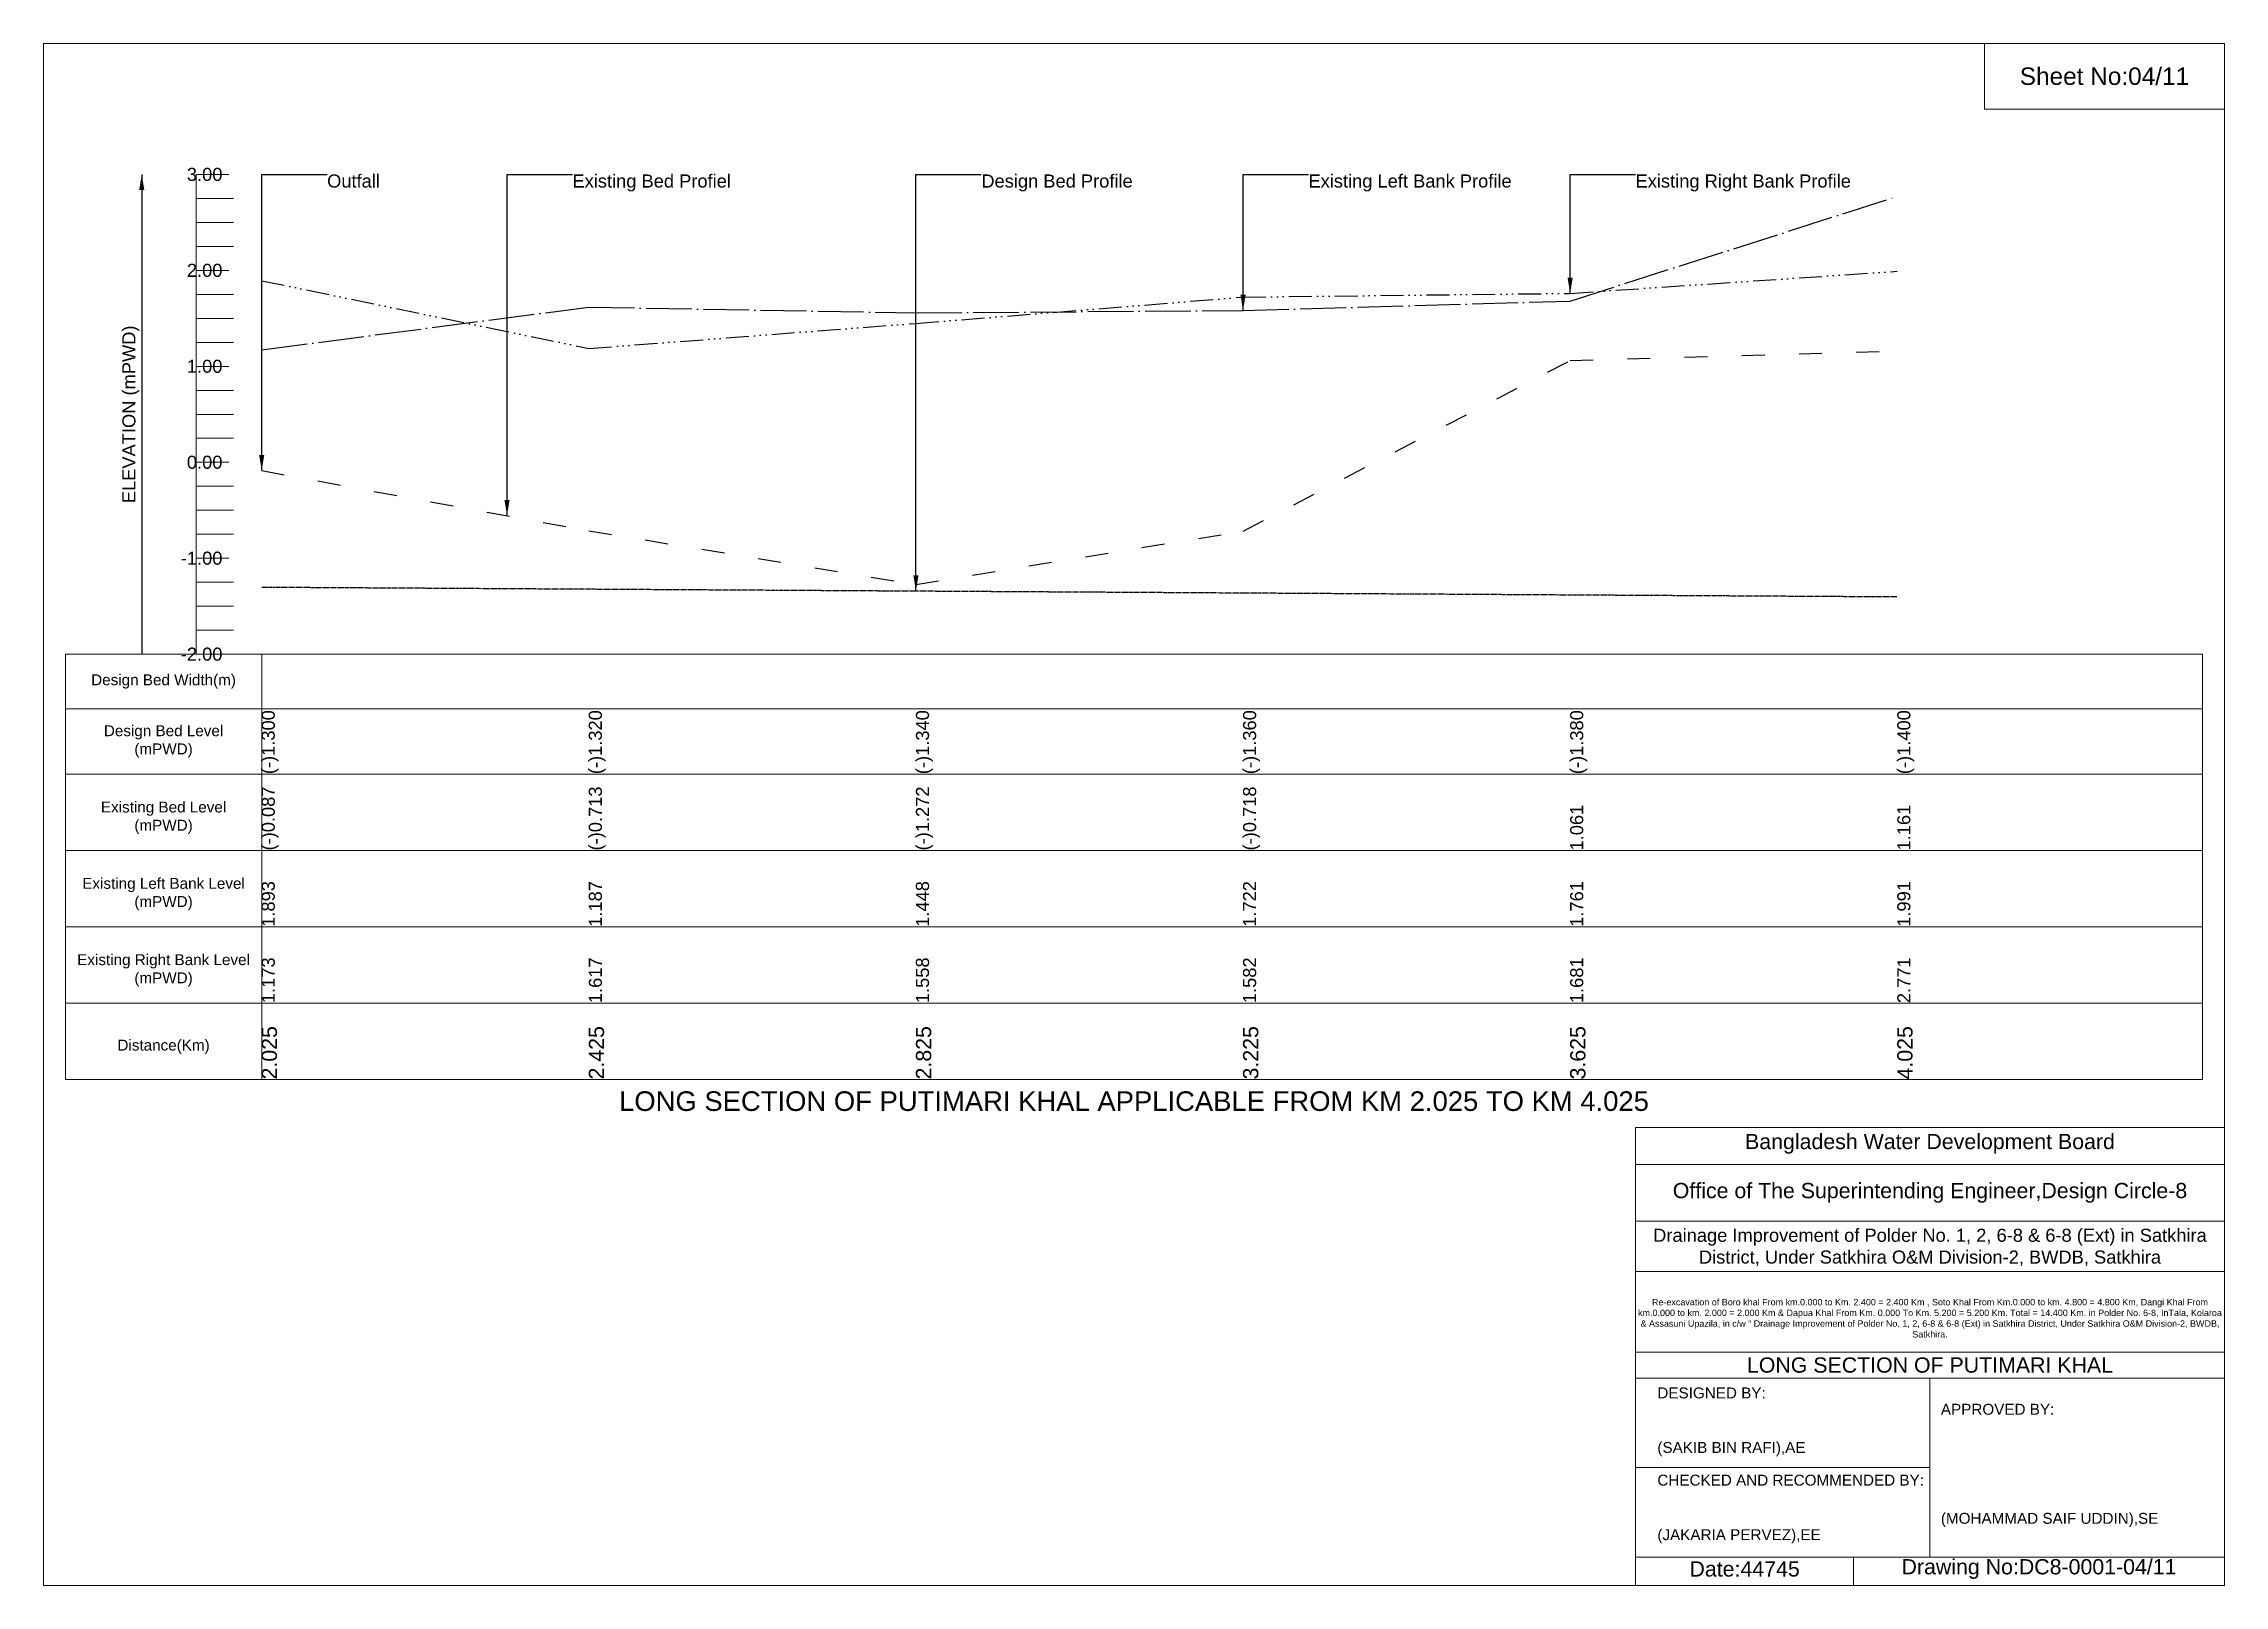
# Model space of a CAD drawing. Header units: inches. Extents: x 91000 to 208000, y -5656 to 20000.
# Drawn here: x 130000 to 138000, y 4344 to 10000 of the extents above; entities that cross this region are included whole.
import ezdxf

# ---------------------------------------------------------------- set-up
doc = ezdxf.new("R2010")
doc.units = ezdxf.units.IN
doc.header["$LTSCALE"] = 7
doc.header["$MEASUREMENT"] = 0
for name, pattern in [('ACAD_ISO03W100', [30, 12, -18]), ('ACAD_ISO04W100', [30, 24, -3, 0, -3]), ('ACAD_ISO14W100', [24, 12, -3, 0, -3, 0, -3, 0, -3]), ('CENTER', [2, 1.25, -0.25, 0.25, -0.25])]:
    doc.linetypes.add(name, pattern=pattern)
for name, color, linetype, lineweight in [('Cross Section Labels', 7, 'Continuous', 9), ('Design Bed Level Long Section', 7, 'CENTER', 25), ('Existing Bed Level for Long Section', 7, 'ACAD_ISO03W100', 25), ('Existing Left Bank of Long section', 7, 'ACAD_ISO04W100', 25), ('Existing Right Bank of Long Section', 7, 'ACAD_ISO14W100', 25), ('Long Section Border', 7, 'Continuous', 9), ('Long Section Labels', 7, 'Continuous', 9), ('Vscale for Long Section', 7, 'Continuous', 9)]:
    doc.layers.add(name, color=color, linetype=linetype, lineweight=lineweight)
doc.styles.get("Standard").update_dxf_attribs({"font": 'arial.ttf'})
doc.dimstyles.get("Standard").update_dxf_attribs({"dimtxt": 0.18, "dimasz": 0.18, "dimexe": 0.18, "dimexo": 0.0625, "dimgap": 0.09, "dimtad": 0, "dimtih": 1, "dimtoh": 1, "dimdec": 4, "dimzin": 0, "dimdsep": 46, "dimtxsty": 'Standard', "dimcen": 0.09, "dimadec": 0, "dimazin": 0, "dimtfac": 1, "dimtdec": 4, "dimtofl": 0, "dimtmove": 0, "dimatfit": 3, "dimfxl": 1, "dimtolj": 1, "dimtzin": 0, "dimarcsym": 0})

msp = doc.modelspace()

# ---------------------------------------------------------------- texts
at = {"layer": 'Cross Section Labels', "attachment_point": 5}
for s, insert, char_height in [('Sheet No:04/11', (137560, 9880), 64), ('Bangladesh Water Development Board', (136920, 5964), 56), ('Office of The Superintending Engineer,Design Circle-8', (136920, 5784), 56)]:
    msp.add_mtext(s, dxfattribs=dict(at, insert=insert, char_height=char_height))
at = {"layer": 'Cross Section Labels'}
for s, insert, char_height, width, attachment_point in [('Drainage Improvement of Polder No. 1, 2, 6-8 & 6-8 (Ext) in Satkhira District, Under Satkhira O&M Division-2, BWDB, Satkhira', (136920, 5584), 48, 2240, 5), ('Re-excavation of Boro khal From km.0.000 to Km. 2.400 = 2.400 Km , Soto Khal From Km.0.000 to km. 4.800 = 4.800 Km, Dangi Khal From km.0.000 to km. 2.000 = 2.000 Km & Dapua Khal From Km. 0.000 To Km. 5.200 = 5.200 Km. Total = 14.400 Km. in Polder No. 6-8, InTala, Kolaroa & Assasuni Upazila, in c/w “ Drainage Improvement of Polder No. 1, 2, 6-8 & 6-8 (Ext) in Satkhira District, Under Satkhira O&M Division-2, BWDB, Satkhira.', (136920, 5324), 23.565, 2160, 5), ('LONG SECTION OF PUTIMARI KHAL', (136920, 5152), 56, 2240, 5), ('DESIGNED BY:^J^J^J(SAKIB BIN RAFI),AE', (135920, 4944), 40, 1120, 4), ('APPROVED BY:^J^J^J^J^J^J(MOHAMMAD SAIF UDDIN),SE', (136960, 4784), 40, 1120, 4), ('CHECKED AND RECOMMENDED BY:^J^J^J(JAKARIA PERVEZ),EE', (135920, 4624), 40, 1120, 4), ('Date:44745', (136240, 4404), 56, 1120, 5), ('Drawing No:DC8-0001-04/11', (137320, 4404), 56, 1760, 5)]:
    msp.add_mtext(s, dxfattribs=dict(at, insert=insert, char_height=char_height, width=width, attachment_point=attachment_point))
at = {"layer": 'Long Section Border', "attachment_point": 5}
for s, insert, char_height in [('Design Bed Width(m)', (130440, 7660), 40), ('Design Bed Level^J(mPWD)', (130440, 7440), 40), ('Existing Bed Level^J(mPWD)', (130440, 7160), 40), ('Existing Left Bank Level^J(mPWD)', (130440, 6880), 40), ('Existing Right Bank Level^J(mPWD)', (130440, 6600), 40), ('Distance(Km)', (130440, 6320), 40), ('LONG SECTION OF PUTIMARI KHAL APPLICABLE FROM KM 2.025 TO KM 4.025', (134000, 6120), 72)]:
    msp.add_mtext(s, dxfattribs=dict(at, insert=insert, char_height=char_height))
at = {"layer": 'Long Section Labels', "char_height": 48, "attachment_point": 1}
for s, insert in [('Outfall', (131040, 9520)), ('Existing Bed Profiel', (131940, 9520)), ('Design Bed Profile', (133440, 9520)), ('Existing Left Bank Profile', (134640, 9520)), ('Existing Right Bank Profile', (135840, 9520))]:
    msp.add_mtext(s, dxfattribs=dict(at, insert=insert))
at = {"layer": 'Vscale for Long Section', "char_height": 48, "attachment_point": 6}
for s, insert in [('3.00', (130656, 9520)), ('2.00', (130656, 9168)), ('1.00', (130656, 8816)), ('0.00', (130656, 8464)), ('-1.00', (130656, 8112)), ('-2.00', (130656, 7760))]:
    msp.add_mtext(s, dxfattribs=dict(at, insert=insert))
at = {"layer": 'Vscale for Long Section', "rotation": 90}
for s, insert, char_height, attachment_point in [('ELEVATION (mPWD)', (130320, 8640), 48, 5), ('(-)1.300', (130800, 7320), 48, 1), ('(-)1.320', (132000, 7320), 48, 1), ('(-)1.340', (133200, 7320), 48, 1), ('(-)1.360', (134400, 7320), 48, 1), ('(-)1.380', (135600, 7320), 48, 1), ('(-)1.400', (136800, 7320), 48, 1), ('(-)0.087', (130800, 7040), 48, 1), ('(-)0.713', (132000, 7040), 48, 1), ('(-)1.272', (133200, 7040), 48, 1), ('(-)0.718', (134400, 7040), 48, 1), ('1.061', (135600, 7040), 48, 1), ('1.161', (136800, 7040), 48, 1), ('1.893', (130800, 6760), 48, 1), ('1.187', (132000, 6760), 48, 1), ('1.448', (133200, 6760), 48, 1), ('1.722', (134400, 6760), 48, 1), ('1.761', (135600, 6760), 48, 1), ('1.991', (136800, 6760), 48, 1), ('1.173', (130800, 6480), 48, 1), ('1.617', (132000, 6480), 48, 1), ('1.558', (133200, 6480), 48, 1), ('1.582', (134400, 6480), 48, 1), ('1.681', (135600, 6480), 48, 1), ('2.771', (136800, 6480), 48, 1), ('2.025', (130800, 6200), 56, 1), ('2.425', (132000, 6200), 56, 1), ('2.825', (133200, 6200), 56, 1), ('3.225', (134400, 6200), 56, 1), ('3.625', (135600, 6200), 56, 1), ('4.025', (136800, 6200), 56, 1)]:
    msp.add_mtext(s, dxfattribs=dict(at, insert=insert, char_height=char_height, attachment_point=attachment_point))

# ---------------------------------------------------------------- linework, layer by layer
at = {"layer": 'Cross Section Labels'}
for points in [[(130000, 10000), (138000, 10000), (138000, 4344), (130000, 4344)], [(137120, 10000), (138000, 10000), (138000, 9760), (137120, 9760)]]:
    msp.add_lwpolyline(points, close=True, dxfattribs=at)
for points in [[(135840, 4344), (135840, 6024), (138000, 6024)], [(135840, 5888), (138000, 5888)], [(135840, 5680), (138000, 5680)], [(135840, 5496), (138000, 5496)], [(135840, 5200), (138000, 5200)], [(135840, 5104), (138000, 5104)], [(136920, 5104), (136920, 4448)], [(135840, 4776), (136920, 4776)], [(135840, 4448), (138000, 4448)], [(136640, 4448), (136640, 4344)]]:
    msp.add_lwpolyline(points, dxfattribs=at)
at = {"layer": 'Design Bed Level Long Section'}
msp.add_lwpolyline([(130800, 8006.4), (132000, 7999.4), (133200, 7992.3), (134400, 7985.3), (135600, 7978.2), (136800, 7971.2)], dxfattribs=at)
at = {"layer": 'Existing Bed Level for Long Section'}
msp.add_lwpolyline([(130800, 8433.4), (132000, 8213), (133200, 8016.3), (134400, 8211.3), (135600, 8837.5), (136800, 8872.7)], dxfattribs=at)
at = {"layer": 'Existing Left Bank of Long section'}
msp.add_lwpolyline([(130800, 8876.9), (132000, 9033.2), (133200, 9012.4), (134400, 9020.9), (135600, 9055.7), (136800, 9439.4)], dxfattribs=at)
at = {"layer": 'Existing Right Bank of Long Section'}
msp.add_lwpolyline([(130800, 9130.3), (132000, 8881.8), (133200, 8973.7), (134400, 9070.1), (135600, 9083.9), (136800, 9164.8)], dxfattribs=at)
at = {"layer": 'Long Section Border'}
msp.add_lwpolyline([(130080, 7760), (137920, 7760), (137920, 6200), (130080, 6200)], close=True, dxfattribs=at)
for points in [[(130800, 7760), (130800, 6200)], [(130080, 7560), (137920, 7560)], [(130080, 7320), (137920, 7320)], [(130080, 7040), (137920, 7040)], [(130080, 6760), (137920, 6760)], [(130080, 6480), (137920, 6480)]]:
    msp.add_lwpolyline(points, dxfattribs=at)
at = {"layer": 'Vscale for Long Section'}
for points in [[(130560, 7760), (130560, 8112), (130560, 8464), (130560, 8816), (130560, 9168), (130560, 9520)], [(130560, 9520), (130680, 9520)], [(130560, 9432), (130696, 9432)], [(130560, 9344), (130696, 9344)], [(130560, 9256), (130696, 9256)], [(130560, 9168), (130680, 9168)], [(130560, 9080), (130696, 9080)], [(130560, 8992), (130696, 8992)], [(130560, 8904), (130696, 8904)], [(130560, 8816), (130680, 8816)], [(130560, 8728), (130696, 8728)], [(130560, 8640), (130696, 8640)], [(130560, 8552), (130696, 8552)], [(130560, 8464), (130680, 8464)], [(130560, 8376), (130696, 8376)], [(130560, 8288), (130696, 8288)], [(130560, 8200), (130696, 8200)], [(130560, 8112), (130680, 8112)], [(130560, 8024), (130696, 8024)], [(130560, 7936), (130696, 7936)], [(130560, 7848), (130696, 7848)], [(130560, 7760), (130680, 7760)]]:
    msp.add_lwpolyline(points, dxfattribs=at)

msp.set_redraw_order([(e.dxf.handle, doc.entitydb.next_handle()) for e in msp.query("TEXT MTEXT ATTDEF DIMENSION ARC_DIMENSION")])  # texts and dimensions are drawn at this point

# ---------------------------------------------------------------- leaders
at = {"layer": 'Long Section Labels', "annotation_type": 0, "has_hookline": 1, "hookline_direction": 0}
for points, text_width in [([(130800, 8433.4), (130800, 9520), (131039.9, 9520)], 185.8), ([(131700, 8268.1), (131700, 9520), (131939.9, 9520)], 571.4), ([(133200, 7992.3), (133200, 9520), (133439.9, 9520)], 547.4), ([(134400, 9020.9), (134400, 9520), (134639.9, 9520)], 737.4), ([(135600, 9083.9), (135600, 9520), (135839.9, 9520)], 782)]:
    msp.add_leader(points, dimstyle='Standard', override={"dimasz": 57.6}, dxfattribs=dict(at, text_width=text_width))
at = {"layer": 'Vscale for Long Section'}
msp.add_leader([(130360, 9520), (130360, 7760)], dimstyle='Standard', override={"dimasz": 57.6}, dxfattribs=at)

doc.saveas('drawing.dxf')
